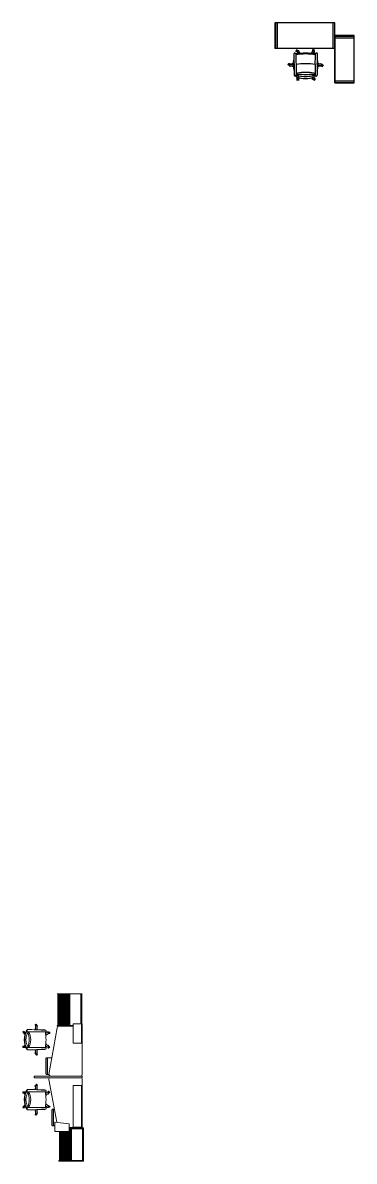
# Model space of a CAD drawing. Header units: metres. Extents: x -846 to 2173, y -239 to 2157.
# Drawn here: x 9.35 to 19.63, y 308.56 to 343.84 of the extents above; entities that cross this region are included whole.
import ezdxf

# ---------------------------------------------------------------- set-up
doc = ezdxf.new("R2010")
doc.units = ezdxf.units.M
doc.header["$MEASUREMENT"] = 0
doc.layers.add('cad-block.com', color=250, linetype='Continuous')
doc.layers.add('furniture', color=220, linetype='Continuous', lineweight=13)

# ---------------------------------------------------------------- blocks, each defined once
blk = doc.blocks.new('furn040')
at = {"color": 0, "linetype": 'ByBlock', "ltscale": 100}
for p, q in [((-1394, 0), (-1394, -600)), ((-1394, 0), (-1394, -600)), ((6, 0), (-1394, 0)), ((6, 0), (-1394, 0)), ((-1382, 0), (-1382, -600)), ((-1344, 0), (-1344, -600)), ((-44, 0), (-44, -600)), ((-6, 0), (-6, -600)), ((6, -600), (6, 0)), ((456, -300), (6, -300)), ((6, -300), (456, -300)), ((6, -300), (6, -700)), ((6, -700), (6, -300)), ((6, -312), (456, -312)), ((6, -350), (456, -350)), ((6, -410), (6, -440)), ((416, -300), (446, -300)), ((456, -700), (456, -300)), ((6, -600), (-1394, -600)), ((-904, -660), (-898, -649)), ((-877, -675), (-904, -660)), ((-898, -649), (-888, -655)), ((-888, -629), (-893, -639)), ((-893, -639), (-883, -645)), ((-856, -643), (-888, -629)), ((-888, -655), (-878, -660)), ((-883, -645), (-873, -650)), ((-880, -669), (-850, -652)), ((-880, -669), (-852, -718)), ((-826, -661), (-856, -643)), ((-850, -652), (-814, -714)), ((-838, -668), (-832, -671)), ((-832, -671), (-826, -661)), ((-506, -652), (-542, -714)), ((-510, -626), (-499, -626)), ((-510, -657), (-510, -626)), ((-506, -652), (-476, -669)), ((-476, -669), (-505, -718)), ((-499, -626), (-498, -637)), ((-498, -637), (-498, -649)), ((-487, -625), (-487, -637)), ((-476, -625), (-487, -625)), ((-487, -637), (-486, -648)), ((-484, -688), (-484, -695)), ((-484, -695), (-473, -694)), ((-472, -659), (-476, -625)), ((-473, -694), (-472, -659)), ((6, -1400), (6, -700)), ((6, -700), (6, -1400)), ((456, -1400), (456, -700)), ((-1089, -975), (-1082, -966)), ((-1064, -998), (-1089, -975)), ((-1082, -966), (-1073, -973)), ((-1067, -948), (-1074, -957)), ((-1074, -957), (-1066, -964)), ((-1073, -973), (-1065, -980)), ((-1044, -965), (-1067, -948)), ((-1066, -964), (-1057, -972)), ((-1036, -1019), (-1064, -998)), ((-1052, -1001), (-1052, -966)), ((-1052, -966), (-968, -966)), ((-1052, -1001), (-968, -1001)), ((-1038, -1003), (-1029, -1011)), ((-1038, -1003), (-1038, -1003)), ((-1029, -1011), (-1036, -1019)), ((-948, -973), (-948, -1222)), ((-900, -973), (-900, -1208)), ((-456, -973), (-456, -1208)), ((-409, -973), (-409, -1222)), ((-305, -966), (-388, -966)), ((-305, -1001), (-388, -1001)), ((-331, -960), (-324, -950)), ((-325, -964), (-331, -960)), ((-324, -950), (-294, -968)), ((-311, -1002), (-285, -1017)), ((-305, -966), (-305, -1001)), ((-288, -1001), (-298, -995)), ((-294, -968), (-266, -988)), ((-282, -991), (-291, -985)), ((-279, -1007), (-288, -1001)), ((-285, -1017), (-279, -1007)), ((-272, -998), (-282, -991)), ((-266, -988), (-272, -998)), ((-884, -1273), (-884, -1308)), ((-872, -1273), (-884, -1273)), ((-884, -1308), (-881, -1343)), ((-880, -1299), (-862, -1268)), ((-850, -1316), (-880, -1299)), ((-872, -1280), (-872, -1273)), ((-870, -1331), (-870, -1319)), ((-858, -1330), (-859, -1319)), ((-850, -1316), (-829, -1279)), ((-846, -1311), (-846, -1341)), ((-525, -1296), (-530, -1307)), ((-530, -1307), (-500, -1324)), ((-506, -1316), (-528, -1279)), ((-519, -1300), (-525, -1296)), ((-476, -1299), (-506, -1316)), ((-500, -1324), (-469, -1339)), ((-476, -1299), (-494, -1268)), ((-474, -1323), (-483, -1318)), ((-479, -1293), (-453, -1308)), ((-468, -1313), (-478, -1308)), ((-463, -1328), (-474, -1323)), ((-458, -1318), (-468, -1313)), ((-453, -1308), (-458, -1318)), ((-869, -1342), (-870, -1331)), ((-858, -1342), (-858, -1330)), ((-469, -1339), (-463, -1328)), ((6, -1350), (456, -1350)), ((6, -1388), (456, -1388)), ((6, -1400), (456, -1400))]:
    blk.add_line(p, q, dxfattribs=at)
for centre, radius, start, end in [((-931, -730), 25, 23.3646, 166.0119), ((1175, -781), 2131, 178.4583, 185.1431), ((1253, -780), 2162, 178.4274, 185.1186), ((-678, -2045), 1318, 90, 100.0809), ((-678, -2045), 1338, 90, 99.9112), ((1031, 124), 2069, 202.5522, 204.0646), ((-865, -660), 13.3, 30, 210), ((-865, -660), 5.78, 30, 210), ((-2492, -1909), 2069, 35.3389, 37.4478), ((-678, -2045), 1338, 80.0888, 90), ((-678, -2045), 1318, 79.9191, 90), ((1136, -1909), 2069, 142.5522, 144.6611), ((-491, -660), 13.3, 330, 150), ((-2387, 124), 2069, 335.9354, 337.4478), ((-491, -660), 5.78, 330, 150), ((-2610, -780), 2162, 354.8814, 1.5726), ((-425, -730), 25, 13.9881, 156.6354), ((-2531, -781), 2131, 354.8569, 1.5417), ((-1052, -984), 13.3, 90, 270), ((-1052, -984), 5.78, 90, 270), ((-784, -3018), 2069, 95.1232, 97.4478), ((-784, 1050), 2069, 262.5522, 264.9), ((-366, -974), 602, 167.935, 195.1126), ((-678, -2271), 1318, 90, 99.7142), ((-678, -2271), 1318, 80.2858, 90), ((-990, -974), 602, 344.8874, 12.065), ((-573, 1050), 2069, 275.1, 277.4478), ((-573, -3018), 2069, 82.5522, 84.8768), ((-305, -984), 13.3, 270, 90), ((-305, -984), 5.78, 270, 90), ((-923, -1216), 25, 193.9881, 271.9852), ((-925, -1216), 25.7, 268.5806, 17.7975), ((-874, -1224), 36.8, 198.6123, 238.7576), ((-882, -1239), 20.1, 67.8258, 236.3114), ((-877, -1148), 28.4, 210.9998, 288.2701), ((-846, -1178), 54.2, 179.478, 228.8422), ((-859, -1165), 43, 196.9411, 273.1092), ((-679, -774), 527, 245.9635, 270.0368), ((1031, -2092), 2069, 156.4846, 157.4478), ((-865, -1307), 13.3, 150, 330), ((-821, -1142), 94.8, 235.4751, 262.4619), ((-865, -1307), 5.78, 150, 330), ((-701, -1942), 785, 88.3552, 102.2414), ((-841, -1255), 20.1, 67.8258, 236.3114), ((-802, -3862), 2654, 87.3318, 91.193), ((-2492, -58), 2069, 322.5522, 323.7681), ((-667, -325), 926, 259.6746, 269.3108), ((-555, -3862), 2654, 88.807, 92.6682), ((-689, -325), 926, 270.6892, 280.3254), ((-678, -774), 527, 269.9632, 294.0365), ((-655, -1942), 785, 77.7586, 91.6448), ((1136, -58), 2069, 216.2319, 217.4478), ((-536, -1142), 94.8, 277.5381, 304.5249), ((-516, -1255), 20.1, 303.6886, 112.1742), ((-491, -1307), 13.3, 210, 30), ((-497, -1165), 43, 266.8908, 343.0589), ((-491, -1307), 5.78, 210, 30), ((-2387, -2092), 2069, 22.5522, 23.5154), ((-480, -1148), 28.4, 251.7299, 329.0002), ((-474, -1239), 20.1, 303.6886, 112.1742), ((-510, -1178), 54.2, 311.1578, 0.522), ((-482, -1224), 36.8, 301.2424, 341.3877), ((-431, -1216), 25.7, 162.2025, 271.4194), ((-433, -1216), 25, 268.0148, 346.0119)]:
    blk.add_arc(centre, radius, start, end, dxfattribs=at)
blk = doc.blocks.new('A$C34F54993')
at = {"color": 0}
for p, q in [((-573, 31), (27, 31)), ((-557, -729), (-557, 31)), ((-554, -729), (-554, 31)), ((-549, -729), (-549, 31)), ((-544, -729), (-544, 31)), ((-534, -729), (-534, 31)), ((-521, -729), (-521, 31)), ((-503, -729), (-503, 31)), ((-483, -729), (-483, 31)), ((-463, -729), (-463, 31)), ((-443, -729), (-443, 31)), ((-423, -729), (-423, 31)), ((-403, -729), (-403, 31)), ((-383, -729), (-383, 31)), ((-363, -729), (-363, 31)), ((-343, -729), (-343, 31)), ((-323, -729), (-323, 31)), ((-303, -729), (-303, 31)), ((-283, -729), (-283, 31)), ((-263, -729), (-263, 31)), ((2, 31), (2, -695)), ((22, 31), (22, -695)), ((-1104, -716), (-1095, -710)), ((-1091, -740), (-1104, -716)), ((-1095, -710), (-1090, -719)), ((-1090, -719), (-1084, -728)), ((-1058, -734), (-1090, -734)), ((-1090, -734), (-1090, -834)), ((-1078, -699), (-1087, -705)), ((-1087, -705), (-1081, -714)), ((-1081, -714), (-1075, -722)), ((-1059, -725), (-1078, -699)), ((-1044, -752), (-1059, -725)), ((-1058, -734), (-1058, -836)), ((-1056, -753), (-1053, -758)), ((-1053, -758), (-1044, -752)), ((-569, -789), (-769, -1909)), ((-189, -729), (-573, -729)), ((-573, -729), (-573, -749)), ((-189, -749), (-573, -749)), ((-189, -749), (-529, -749)), ((11, -695), (-189, -695)), ((-189, -695), (-189, -1156)), ((11, -1156), (11, -695)), ((11, -695), (31, -695)), ((31, -695), (31, -1156)), ((-1397, -883), (-1387, -878)), ((-1384, -912), (-1397, -883)), ((-1387, -878), (-1382, -888)), ((-1368, -939), (-1384, -912)), ((-1382, -888), (-1378, -897)), ((-1369, -869), (-1378, -874)), ((-1378, -874), (-1373, -883)), ((-1360, -890), (-1376, -918)), ((-1376, -918), (-1343, -937)), ((-1373, -883), (-1368, -892)), ((-1355, -893), (-1369, -869)), ((-1358, -934), (-1368, -939)), ((-1361, -929), (-1358, -934)), ((-1360, -890), (-1333, -906)), ((-1295, -883), (-1295, -827)), ((-833, -883), (-1295, -883)), ((-1023, -837), (-864, -837)), ((-788, -890), (-850, -926)), ((-772, -918), (-846, -960)), ((-811, -897), (-811, -887)), ((-811, -887), (-779, -887)), ((-805, -898), (-811, -897)), ((-772, -918), (-788, -890)), ((-779, -887), (-748, -890)), ((-777, -921), (-749, -921)), ((-759, -900), (-769, -899)), ((-759, -910), (-769, -910)), ((-748, -900), (-759, -900)), ((-749, -911), (-759, -910)), ((-749, -921), (-749, -911)), ((-748, -890), (-748, -900)), ((31, -1909), (31, -906)), ((-1400, -1258), (-1400, -1247)), ((-1400, -1247), (-1389, -1248)), ((-1369, -1261), (-1400, -1258)), ((-1371, -1226), (-1399, -1226)), ((-1399, -1226), (-1399, -1237)), ((-1399, -1237), (-1389, -1237)), ((-1389, -1237), (-1379, -1238)), ((-1389, -1248), (-1379, -1248)), ((-1376, -1230), (-1343, -1211)), ((-1376, -1230), (-1360, -1257)), ((-1337, -1261), (-1369, -1261)), ((-1360, -1257), (-1333, -1241)), ((-1343, -1250), (-1337, -1250)), ((-1337, -1250), (-1337, -1261)), ((-1295, -1320), (-1295, -1264)), ((-833, -1264), (-1295, -1264)), ((-1295, -1264), (-1295, -1320)), ((-1090, -1413), (-1090, -1314)), ((-1058, -1413), (-1058, -1312)), ((-864, -1310), (-1023, -1310)), ((-788, -1257), (-850, -1221)), ((-772, -1230), (-846, -1187)), ((-793, -1255), (-779, -1279)), ((-790, -1213), (-780, -1208)), ((-787, -1219), (-790, -1213)), ((-788, -1257), (-772, -1230)), ((-780, -1208), (-765, -1236)), ((-775, -1265), (-780, -1256)), ((-779, -1279), (-770, -1274)), ((-770, -1274), (-775, -1265)), ((-766, -1260), (-770, -1251)), ((-761, -1269), (-766, -1260)), ((-765, -1236), (-751, -1264)), ((-751, -1264), (-761, -1269)), ((-189, -1156), (31, -1156)), ((-1098, -1393), (-1106, -1399)), ((-1106, -1399), (-1087, -1424)), ((-1092, -1401), (-1098, -1393)), ((-1091, -1401), (-1092, -1401)), ((-1090, -1413), (-1058, -1413)), ((-1087, -1424), (-1066, -1448)), ((-1065, -1433), (-1071, -1425)), ((-1066, -1448), (-1058, -1441)), ((-1058, -1441), (-1065, -1433)), ((-1057, -1426), (-1063, -1418)), ((-1057, -1407), (-1042, -1427)), ((-1050, -1434), (-1057, -1426)), ((-1042, -1427), (-1050, -1434)), ((-836, -1519), (-846, -1519)), ((-846, -1519), (-846, -1899)), ((-836, -1509), (-836, -1519)), ((-698, -1509), (-836, -1509)), ((-836, -1509), (-836, -1909)), ((-806, -1509), (-806, -1909)), ((-846, -1899), (-836, -1899)), ((-836, -1909), (-769, -1909)), ((-806, -1909), (-806, -1909)), ((-1122, -1949), (-1124, -1969)), ((-1124, -1969), (-1124, -1989)), ((-1124, -1989), (31, -1989)), ((31, -1949), (-1122, -1949)), ((-1106, -2190), (-1087, -2165)), ((-1098, -2197), (-1106, -2190)), ((-1092, -2189), (-1098, -2197)), ((-1091, -2189), (-1092, -2189)), ((-1090, -2176), (-1090, -2276)), ((-1090, -2176), (-1058, -2176)), ((-1087, -2165), (-1066, -2142)), ((-1065, -2157), (-1071, -2165)), ((-1066, -2142), (-1058, -2149)), ((-1058, -2149), (-1065, -2157)), ((-1057, -2164), (-1063, -2171)), ((-1058, -2176), (-1058, -2278)), ((-1050, -2156), (-1057, -2164)), ((-1057, -2183), (-1042, -2162)), ((-1042, -2162), (-1050, -2156)), ((-581, -3060), (-769, -2029)), ((-729, -1949), (-9, -1949)), ((-729, -1989), (-9, -1989)), ((11, -2175), (-189, -2175)), ((-189, -2175), (-189, -3175)), ((11, -3175), (11, -2175)), ((11, -2175), (31, -2175)), ((31, -1989), (31, -1949)), ((31, -2029), (31, -3149)), ((31, -2175), (31, -3175)), ((-1369, -2329), (-1400, -2332)), ((-1400, -2332), (-1400, -2342)), ((-1400, -2342), (-1389, -2342)), ((-1399, -2353), (-1389, -2352)), ((-1399, -2363), (-1399, -2353)), ((-1371, -2363), (-1399, -2363)), ((-1389, -2342), (-1379, -2341)), ((-1389, -2352), (-1379, -2352)), ((-1376, -2360), (-1360, -2333)), ((-1376, -2360), (-1343, -2379)), ((-1337, -2329), (-1369, -2329)), ((-1360, -2333), (-1333, -2349)), ((-1343, -2340), (-1337, -2340)), ((-1337, -2340), (-1337, -2329)), ((-1295, -2269), (-1295, -2326)), ((-1295, -2326), (-1295, -2269)), ((-833, -2326), (-1295, -2326)), ((-864, -2280), (-1023, -2280)), ((-788, -2333), (-850, -2368)), ((-772, -2360), (-846, -2402)), ((-793, -2335), (-779, -2311)), ((-787, -2371), (-790, -2377)), ((-790, -2377), (-780, -2381)), ((-788, -2333), (-772, -2360)), ((-775, -2325), (-780, -2334)), ((-780, -2381), (-765, -2354)), ((-779, -2311), (-770, -2316)), ((-770, -2316), (-775, -2325)), ((-766, -2330), (-770, -2339)), ((-761, -2321), (-766, -2330)), ((-765, -2354), (-751, -2325)), ((-751, -2325), (-761, -2321)), ((-1384, -2678), (-1397, -2707)), ((-1397, -2707), (-1387, -2711)), ((-1387, -2711), (-1382, -2702)), ((-1368, -2651), (-1384, -2678)), ((-1382, -2702), (-1378, -2693)), ((-1378, -2716), (-1373, -2707)), ((-1369, -2721), (-1378, -2716)), ((-1376, -2672), (-1343, -2653)), ((-1360, -2699), (-1376, -2672)), ((-1373, -2707), (-1368, -2698)), ((-1355, -2697), (-1369, -2721)), ((-1358, -2655), (-1368, -2651)), ((-1361, -2661), (-1358, -2655)), ((-1360, -2699), (-1333, -2683)), ((-833, -2706), (-1295, -2706)), ((-1295, -2706), (-1295, -2763)), ((-788, -2699), (-850, -2664)), ((-772, -2672), (-846, -2630)), ((-805, -2692), (-811, -2692)), ((-811, -2692), (-811, -2703)), ((-811, -2703), (-779, -2703)), ((-772, -2672), (-788, -2699)), ((-779, -2703), (-748, -2700)), ((-777, -2669), (-749, -2669)), ((-759, -2680), (-769, -2680)), ((-759, -2690), (-769, -2691)), ((-749, -2679), (-759, -2680)), ((-748, -2690), (-759, -2690)), ((-749, -2669), (-749, -2679)), ((-748, -2700), (-748, -2690)), ((-1091, -2850), (-1104, -2874)), ((-1104, -2874), (-1095, -2879)), ((-1095, -2879), (-1090, -2870)), ((-1090, -2856), (-1090, -2756)), ((-1058, -2856), (-1090, -2856)), ((-1090, -2870), (-1084, -2862)), ((-1087, -2885), (-1081, -2876)), ((-1078, -2891), (-1087, -2885)), ((-1081, -2876), (-1075, -2868)), ((-1059, -2865), (-1078, -2891)), ((-1044, -2838), (-1059, -2865)), ((-1058, -2856), (-1058, -2754)), ((-1056, -2837), (-1053, -2832)), ((-1053, -2832), (-1044, -2838)), ((-1023, -2752), (-864, -2752)), ((-698, -3139), (-698, -2759)), ((-698, -2759), (-688, -2759)), ((-688, -3149), (-688, -2749)), ((-688, -2749), (-638, -2749)), ((-658, -3149), (-658, -2749)), ((-658, -2749), (-658, -2749)), ((-688, -3139), (-698, -3139)), ((-688, -3149), (-688, -3139)), ((-627, -3149), (-688, -3149)), ((-627, -3064), (-627, -3173)), ((-627, -3173), (-627, -3276)), ((-291, -3098), (-619, -3055)), ((-619, -3284), (-291, -3284)), ((-518, -3284), (-518, -3978)), ((-515, -3284), (-515, -3978)), ((-510, -3284), (-510, -3978)), ((-505, -3284), (-505, -3978)), ((-495, -3284), (-495, -3978)), ((-482, -3284), (-482, -3978)), ((-464, -3284), (-464, -3978)), ((-444, -3284), (-444, -3978)), ((-424, -3284), (-424, -3978)), ((-404, -3284), (-404, -3978)), ((-384, -3284), (-384, -3978)), ((-364, -3284), (-364, -3978)), ((-344, -3284), (-344, -3978)), ((-324, -3284), (-324, -3978)), ((-304, -3284), (-304, -3978)), ((-284, -3280), (-284, -3978)), ((-282, -3173), (-282, -3107)), ((-282, -3276), (-282, -3173)), ((-9, -3189), (-282, -3189)), ((66, -3198), (-282, -3198)), ((66, -3218), (-282, -3218)), ((-264, -3218), (-264, -3978)), ((-244, -3218), (-244, -3978)), ((-224, -3218), (-224, -3978)), ((-189, -3175), (11, -3175)), ((31, -3175), (11, -3175)), ((41, -3978), (41, -3218)), ((61, -3978), (61, -3218)), ((66, -3218), (66, -3198)), ((-534, -3978), (66, -3978)), ((-534, -3998), (-534, -3978)), ((-534, -3998), (66, -3998)), ((66, -3998), (66, -3978))]:
    blk.add_line(p, q, dxfattribs=at)
for centre, radius, start, end in [((775, -978), 1881, 172.5522, 175.593), ((-1074, -734), 12.1, 0, 180), ((-1074, -734), 5.25, 0, 180), ((-2923, -978), 1881, 4.3251, 7.4478), ((-533, -785), 36, 83.1301, 186.8699), ((-1368, -904), 12.1, 60, 240), ((-233, 575), 1881, 232.5522, 233.7681), ((-1368, -904), 5.25, 60, 240), ((-881, -1074), 481, 152.0686, 207.9314), ((-2082, -2627), 1881, 66.4846, 67.4478), ((-881, -1074), 471, 152.2928, 207.7072), ((-1000, -1074), 324, 143.9912, 216.0088), ((-1302, -852), 5.33, 322.9271, 141.3109), ((-1422, -7616), 6790, 85.0741, 88.9282), ((-1756, -1074), 509, 340.6389, 19.3611), ((-1559, -1074), 353, 327.3822, 32.6178), ((-2038, -1074), 1198, 10.8173, 11.3741), ((-2038, -1074), 1198, 350.8598, 9.1402), ((-67, -2627), 1881, 112.5522, 114.6431), ((-1916, 575), 1881, 304.7003, 307.4478), ((-877, -874), 44.9, 347.8383, 31.0044), ((-780, -904), 12.1, 300, 120), ((-780, -904), 5.25, 300, 120), ((-1368, -1244), 12.1, 120, 300), ((-233, -2723), 1881, 126.2319, 127.4478), ((-1368, -1244), 5.25, 120, 300), ((-2082, 480), 1881, 292.5522, 293.5154), ((-1302, -1296), 5.33, 218.6891, 37.0729), ((-1422, 5469), 6790, 271.0718, 274.9259), ((775, -1170), 1881, 184.407, 187.4478), ((-2923, -1170), 1881, 352.5522, 355.6749), ((-2038, -1074), 1198, 348.6259, 349.1827), ((-67, 480), 1881, 245.3569, 247.4478), ((-1916, -2723), 1881, 52.5522, 55.2997), ((-877, -1273), 44.9, 328.9956, 12.1617), ((-780, -1244), 12.1, 240, 60), ((-780, -1244), 5.25, 240, 60), ((-1074, -1413), 12.1, 180, 0), ((-1074, -1413), 5.25, 180, 0), ((-729, -1909), 40, 180, 270), ((-9, -1909), 40, 270, 0), ((775, -2420), 1881, 172.5522, 175.593), ((-1074, -2176), 12.1, 0, 180), ((-1074, -2176), 5.25, 0, 180), ((-2923, -2420), 1881, 4.3251, 7.4478), ((-738, -2020), 32.3, 73.9787, 196.0213), ((-1, -2021), 32.9, 345.7627, 104.2373), ((-1368, -2346), 12.1, 60, 240), ((-233, -867), 1881, 232.5522, 233.7681), ((-1368, -2346), 5.25, 60, 240), ((-881, -2516), 481, 152.0686, 207.9314), ((-2082, -4069), 1881, 66.4846, 67.4478), ((-881, -2516), 471, 152.2928, 207.7072), ((-1000, -2516), 324, 143.9912, 216.0088), ((-1302, -2294), 5.33, 322.9271, 141.3109), ((-1422, -9058), 6790, 85.0741, 88.9282), ((-1756, -2516), 509, 340.6389, 19.3611), ((-1559, -2516), 353, 327.3822, 32.6178), ((-2038, -2516), 1198, 10.8173, 11.3741), ((-2038, -2516), 1198, 350.8598, 9.1402), ((-67, -4069), 1881, 112.5522, 114.6431), ((-1916, -867), 1881, 304.7003, 307.4478), ((-877, -2316), 44.9, 347.8383, 31.0044), ((-780, -2346), 12.1, 300, 120), ((-780, -2346), 5.25, 300, 120), ((-1368, -2686), 12.1, 120, 300), ((-233, -4165), 1881, 126.2319, 127.4478), ((-1368, -2686), 5.25, 120, 300), ((-2082, -963), 1881, 292.5522, 293.5154), ((-1302, -2738), 5.33, 218.6891, 37.0729), ((-1422, 4026), 6790, 271.0718, 274.9259), ((-67, -963), 1881, 245.3569, 247.4478), ((-1916, -4165), 1881, 52.5522, 55.2997), ((-877, -2716), 44.9, 328.9956, 12.1617), ((-780, -2686), 12.1, 240, 60), ((-780, -2686), 5.25, 240, 60), ((775, -2612), 1881, 184.407, 187.4478), ((-1074, -2856), 12.1, 180, 0), ((-1074, -2856), 5.25, 180, 0), ((-2923, -2612), 1881, 352.5522, 355.6749), ((-2038, -2516), 1198, 348.6259, 349.1827), ((-619, -3064), 8.62, 90, 180), ((-619, -3276), 8.62, 180, 270), ((-291, -3107), 8.61, 359.9365, 90.0635), ((-291, -3276), 8.62, 270, 0), ((-9, -3149), 40, 270, 0)]:
    blk.add_arc(centre, radius, start, end, dxfattribs=at)

msp = doc.modelspace()

# ---------------------------------------------------------------- block references
at = {"layer": 'cad-block.com', "xscale": 0.001330359274668312, "yscale": 0.001330359274668312, "zscale": 0.001330359274668312}
msp.add_blockref('furn040', (19.028, 343.835), dxfattribs=at)
at = {"layer": 'furniture', "xscale": 0.001287946218845686, "yscale": 0.001287946218845686, "zscale": 0.001287946218845686}
msp.add_blockref('A$C34F54993', (11.154, 313.707), dxfattribs=at)

doc.saveas('drawing.dxf')
